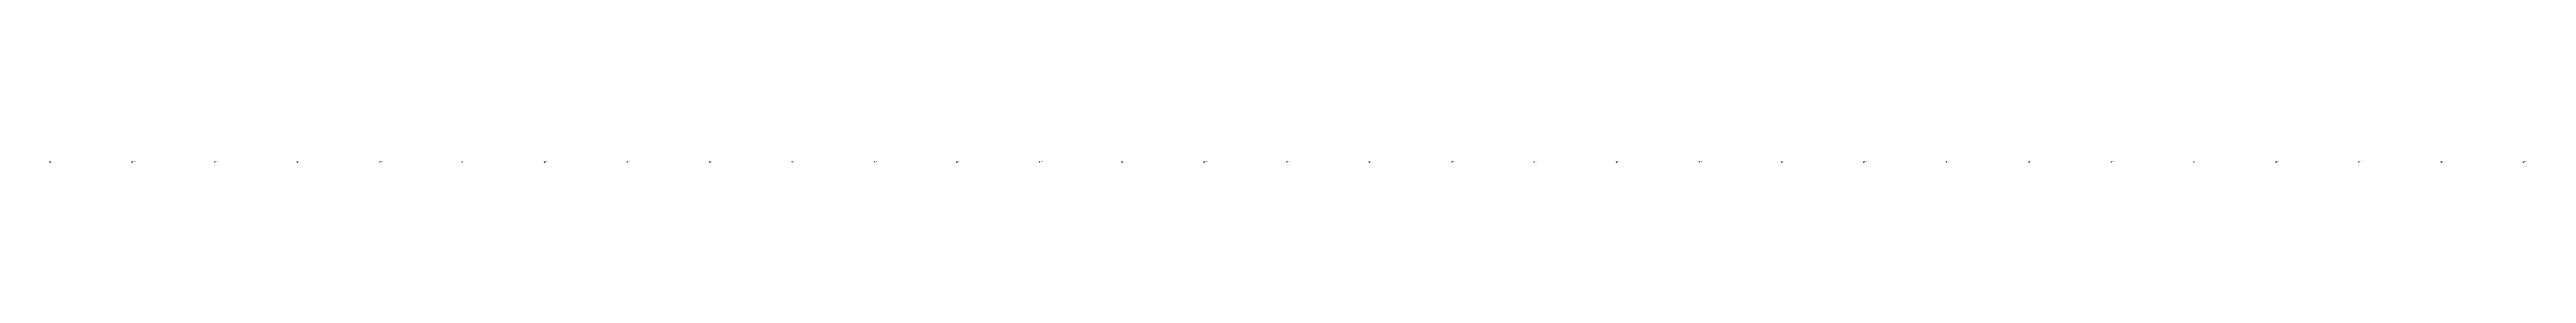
# Model space of a CAD drawing. Extents: x 509453 to 510064, y 5459426 to 5460067.
# Drawn here: x 509503.5 to 509803.8, y 5459936.5 to 5459936.6 of the extents above; entities that cross this region are included whole.
import ezdxf

# ---------------------------------------------------------------- set-up
doc = ezdxf.new("R2010")
doc.units = 0
doc.layers.add('Soundings', color=1, linetype='CONTINUOUS')

msp = doc.modelspace()

# ---------------------------------------------------------------- linework, layer by layer
at = {"layer": 'Soundings'}
for points in [[(509503.45, 5459936.45), (509503.5, 5459936.5), (509503.55, 5459936.45)], [(509513.45, 5459936.45), (509513.5, 5459936.5), (509513.55, 5459936.45)], [(509523.45, 5459936.45), (509523.5, 5459936.5), (509523.55, 5459936.45)], [(509533.45, 5459936.45), (509533.5, 5459936.5), (509533.55, 5459936.45)], [(509543.45, 5459936.45), (509543.5, 5459936.5), (509543.55, 5459936.45)], [(509553.45, 5459936.45), (509553.5, 5459936.5), (509553.55, 5459936.45)], [(509563.45, 5459936.45), (509563.5, 5459936.5), (509563.55, 5459936.45)], [(509573.45, 5459936.45), (509573.5, 5459936.5), (509573.55, 5459936.45)], [(509583.45, 5459936.45), (509583.5, 5459936.5), (509583.55, 5459936.45)], [(509593.45, 5459936.45), (509593.5, 5459936.5), (509593.55, 5459936.45)], [(509603.45, 5459936.45), (509603.5, 5459936.5), (509603.55, 5459936.45)], [(509613.45, 5459936.45), (509613.5, 5459936.5), (509613.55, 5459936.45)], [(509623.45, 5459936.45), (509623.5, 5459936.5), (509623.55, 5459936.45)], [(509633.45, 5459936.45), (509633.5, 5459936.5), (509633.55, 5459936.45)], [(509643.45, 5459936.45), (509643.5, 5459936.5), (509643.55, 5459936.45)], [(509653.45, 5459936.45), (509653.5, 5459936.5), (509653.55, 5459936.45)], [(509663.45, 5459936.45), (509663.5, 5459936.5), (509663.55, 5459936.45)], [(509673.45, 5459936.45), (509673.5, 5459936.5), (509673.55, 5459936.45)], [(509683.45, 5459936.45), (509683.5, 5459936.5), (509683.55, 5459936.45)], [(509693.45, 5459936.45), (509693.5, 5459936.5), (509693.55, 5459936.45)], [(509703.45, 5459936.45), (509703.5, 5459936.5), (509703.55, 5459936.45)], [(509713.45, 5459936.45), (509713.5, 5459936.5), (509713.55, 5459936.45)], [(509723.45, 5459936.45), (509723.5, 5459936.5), (509723.55, 5459936.45)], [(509733.45, 5459936.45), (509733.5, 5459936.5), (509733.55, 5459936.45)], [(509743.45, 5459936.45), (509743.5, 5459936.5), (509743.55, 5459936.45)], [(509753.45, 5459936.45), (509753.5, 5459936.5), (509753.55, 5459936.45)], [(509763.45, 5459936.45), (509763.5, 5459936.5), (509763.55, 5459936.45)], [(509773.45, 5459936.45), (509773.5, 5459936.5), (509773.55, 5459936.45)], [(509783.45, 5459936.45), (509783.5, 5459936.5), (509783.55, 5459936.45)], [(509793.45, 5459936.45), (509793.5, 5459936.5), (509793.55, 5459936.45)], [(509803.45, 5459936.45), (509803.5, 5459936.5), (509803.55, 5459936.45)]]:
    msp.add_lwpolyline(points, dxfattribs=at)

# ---------------------------------------------------------------- texts
for s, p in [('15.30', (509503.5, 5459936.5, 15.3)), ('15.20', (509513.5, 5459936.5, 15.2)), ('15.45', (509523.5, 5459936.5, 15.45)), ('15.15', (509533.5, 5459936.5, 15.15)), ('15.45', (509543.5, 5459936.5, 15.45)), ('15.70', (509553.5, 5459936.5, 15.7)), ('15.00', (509563.5, 5459936.5, 15)), ('15.20', (509573.5, 5459936.5, 15.2)), ('15.15', (509583.5, 5459936.5, 15.15)), ('15.25', (509593.5, 5459936.5, 15.25)), ('15.10', (509603.5, 5459936.5, 15.1)), ('15.45', (509613.5, 5459936.5, 15.45)), ('15.50', (509623.5, 5459936.5, 15.5)), ('15.20', (509633.5, 5459936.5, 15.2)), ('15.20', (509643.5, 5459936.5, 15.2)), ('14.90', (509653.5, 5459936.5, 14.9)), ('15.55', (509663.5, 5459936.5, 15.55)), ('14.95', (509673.5, 5459936.5, 14.95)), ('15.30', (509683.5, 5459936.5, 15.3)), ('15.05', (509693.5, 5459936.5, 15.05)), ('15.40', (509703.5, 5459936.5, 15.4)), ('15.40', (509713.5, 5459936.5, 15.4)), ('15.20', (509723.5, 5459936.5, 15.2)), ('15.15', (509733.5, 5459936.5, 15.15)), ('15.50', (509743.5, 5459936.5, 15.5)), ('15.35', (509753.5, 5459936.5, 15.35)), ('15.25', (509763.5, 5459936.5, 15.25)), ('15.00', (509773.5, 5459936.5, 15)), ('15.20', (509783.5, 5459936.5, 15.2)), ('14.80', (509793.5, 5459936.5, 14.8)), ('15.20', (509803.5, 5459936.5, 15.2))]:
    msp.add_text(s, height=0.1, dxfattribs=at).set_placement(p)

doc.saveas('drawing.dxf')
